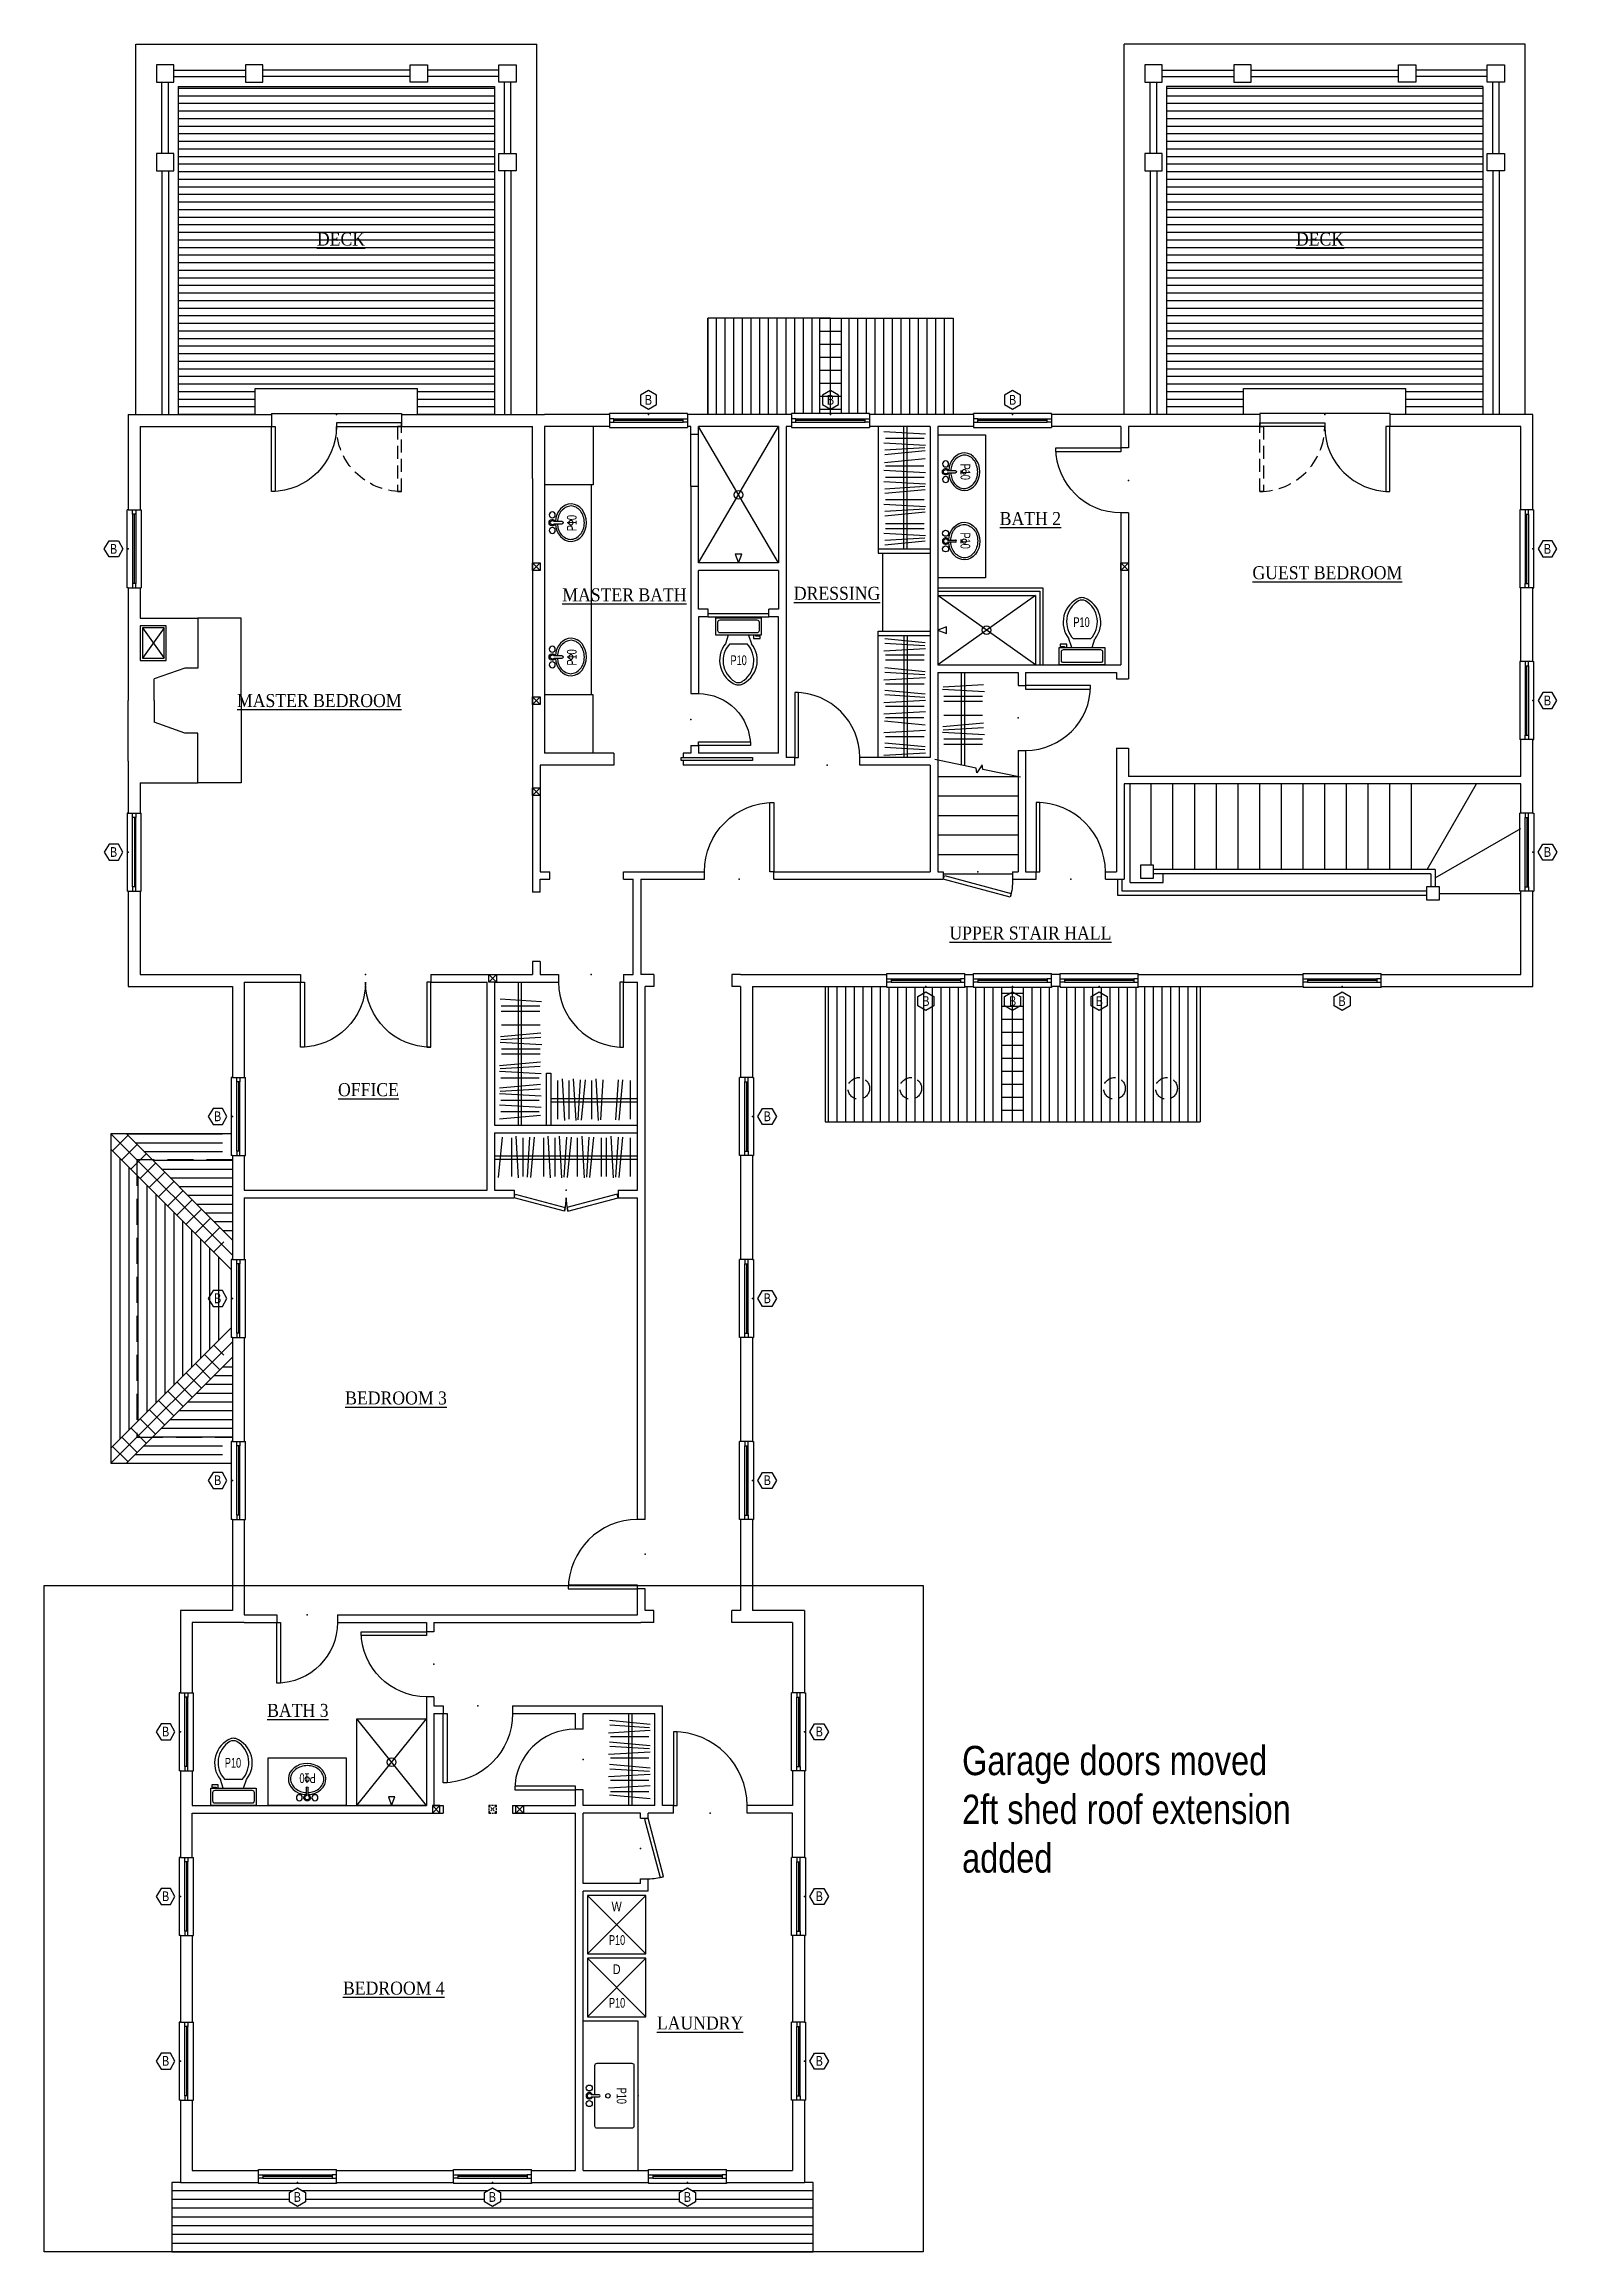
# Model space of a CAD drawing. Header units: inches. Extents: x 1902 to 78711, y -439399 to 11089.
# Drawn here: x 75946 to 76644, y -743 to 276 of the extents above; entities that cross this region are included whole.
import ezdxf
from ezdxf.enums import TextEntityAlignment as Align

# ---------------------------------------------------------------- set-up
doc = ezdxf.new("R2010")
doc.units = ezdxf.units.IN
doc.header["$LTSCALE"] = 48
doc.header["$MEASUREMENT"] = 0
doc.linetypes.add('HIDDEN', pattern=[0.375, 0.25, -0.125])
doc.linetypes.add('HIDDEN2', pattern=[0.1875, 0.125, -0.0625])
for name, color, linetype in [('1WHITE', 7, 'CONTINUOUS'), ('2MAGENTA', 6, 'CONTINUOUS'), ('3BLUE', 5, 'CONTINUOUS'), ('4CYAN', 4, 'CONTINUOUS'), ('5GREEN', 3, 'CONTINUOUS'), ('6YELLOW', 2, 'CONTINUOUS'), ('8GREY', 8, 'CONTINUOUS'), ('A-CLOSETS', 7, 'CONTINUOUS'), ('A-DIMENSION', 3, 'CONTINUOUS'), ('A-DOOR', 5, 'CONTINUOUS'), ('A-FRAMING', 3, 'CONTINUOUS'), ('A-GLAZ', 7, 'CONTINUOUS'), ('A-GLAZ-ANNO', 3, 'CONTINUOUS'), ('A-PAVERS', 8, 'CONTINUOUS'), ('A-PLUMBING FIXTURES', 3, 'CONTINUOUS'), ('A-PLUMBING NOTES', 6, 'CONTINUOUS'), ('A-ROOM NAME', 3, 'CONTINUOUS'), ('A-TEXT', 6, 'CONTINUOUS'), ('A-WALLS BELOW', 7, 'CONTINUOUS')]:
    doc.layers.add(name, color=color, linetype=linetype)
doc.layers.get('A-DIMENSION').off()
doc.styles.add('QUARTER', font='stylu.ttf', dxfattribs={"width": 0.83, "height": 4.5})
doc.styles.add('QUARTER CONDENSED', font='stylu.ttf', dxfattribs={"width": 0.7, "height": 4.5})
doc.styles.get("Standard").update_dxf_attribs({"font": 'times.ttf', "height": 6})

msp = doc.modelspace()

# ---------------------------------------------------------------- texts
at = {"layer": 'A-TEXT', "color": 1, "insert": (76369.7, -509.3), "char_height": 13.5, "attachment_point": 1, "style": 'QUARTER'}
msp.add_mtext_dynamic_manual_height_columns('Garage doors moved\\P2ft shed roof extension added', width=168.261, gutter_width=22.5, heights=[0], dxfattribs=at)

# ---------------------------------------------------------------- blocks, each defined once
blk = doc.blocks.new('DOOR_2-8')
at = {"layer": '5GREEN', "ltscale": 0.25}
for p, q in [((-16, 0), (-16, -3.5)), ((16, 0), (16, -3.5))]:
    blk.add_line(p, q, dxfattribs=at)
at = {"layer": 'A-DOOR'}
blk.add_lwpolyline([(16, -35.5), (16, -3.5), (14.25, -3.5), (14.25, -35.5)], close=True, dxfattribs=at)
at = {"layer": 'A-DOOR', "color": 7}
blk.add_arc((16, -3.5), 32, 180, 270, dxfattribs=at)
at = {"layer": 'A-DOOR', "color": 8, "ltscale": 0.25}
blk.add_point((0, 0), dxfattribs=at)
blk = doc.blocks.new('PLUMBING- TOILET plan')
at = {"layer": 'A-PLUMBING FIXTURES', "color": 6}
for p, q in [((-4.7, 8), (-6, 12)), ((4.7, 8), (6, 12))]:
    blk.add_line(p, q, dxfattribs=at)
at = {"layer": 'A-PLUMBING FIXTURES', "color": 7}
for p, q in [((4, 12), (-4, 12)), ((-7, 9.5), (-10, 9.5)), ((-10, 9.5), (-10, 8.5)), ((-10, 8.5), (-8, 8.5)), ((-8, 8.5), (-8, 8)), ((-7, 8), (-7, 9.5))]:
    blk.add_line(p, q, dxfattribs=at)
at = {"layer": 'A-PLUMBING FIXTURES', "color": 6}
blk.add_lwpolyline([(10.5, 8), (10.5, 0), (-10.5, 0), (-10.5, 8)], close=True, dxfattribs=at)
at = {"layer": 'A-PLUMBING FIXTURES', "color": 7, "ltscale": 0.25}
blk.add_lwpolyline([(-8.5, 7), (8.5, 7, -0.414214), (9.5, 6), (9.5, 2, -0.414214), (8.5, 1), (-8.5, 1, -0.414214), (-9.5, 2), (-9.5, 6, -0.414214)], format="xyb", close=True, dxfattribs=at)
at = {"layer": 'A-PLUMBING FIXTURES', "color": 6}
for centre, radius, start, end in [((3.5, 19.6), 12.2, 112.0286, 218.5309), ((0, 27), 4, 74.8605, 105.1395), ((-3.5, 19.6), 12.2, 321.4693, 67.9716)]:
    blk.add_arc(centre, radius, start, end, dxfattribs=at)
at = {"layer": 'A-PLUMBING FIXTURES', "color": 7}
for centre, radius, start, end in [((4.2, 19.8), 11.3, 121.0532, 223.6323), ((0, 25.9), 4, 65.7318, 114.2682), ((-4.2, 19.8), 11.3, 316.3679, 58.947)]:
    blk.add_arc(centre, radius, start, end, dxfattribs=at)
at = {"layer": 'A-PLUMBING NOTES', "ltscale": 0.25, "style": 'QUARTER CONDENSED', "width": 0.7, "flags": 8}
blk.add_attdef('P?', text='', height=4.5, dxfattribs=at).set_placement((-0.2, 19.7), align=Align.MIDDLE_CENTER)
blk = doc.blocks.new('DOOR_2-0')
at = {"layer": '5GREEN', "ltscale": 0.25}
for p, q in [((-12, 0), (-12, -3.5)), ((12, 0), (12, -3.5))]:
    blk.add_line(p, q, dxfattribs=at)
at = {"layer": 'A-DOOR'}
blk.add_lwpolyline([(12, -27.5), (12, -3.5), (10.25, -3.5), (10.25, -27.5)], close=True, dxfattribs=at)
at = {"layer": 'A-DOOR', "color": 7}
blk.add_arc((12, -3.5), 24, 180, 270, dxfattribs=at)
at = {"layer": 'A-DOOR', "color": 8, "ltscale": 0.25}
blk.add_point((0, 0), dxfattribs=at)
blk = doc.blocks.new('DOOR_2-6')
at = {"layer": '5GREEN', "ltscale": 0.25}
for p, q in [((-15, 0), (-15, -3.5)), ((15, 0), (15, -3.5))]:
    blk.add_line(p, q, dxfattribs=at)
at = {"layer": 'A-DOOR'}
blk.add_lwpolyline([(15, -33.5), (15, -3.5), (13.25, -3.5), (13.25, -33.5)], close=True, dxfattribs=at)
at = {"layer": 'A-DOOR', "color": 7}
blk.add_arc((15, -3.5), 30, 180, 270, dxfattribs=at)
at = {"layer": 'A-DOOR', "color": 8, "ltscale": 0.25}
blk.add_point((0, 0), dxfattribs=at)
blk = doc.blocks.new('PLUMBING- SINK')
at = {"layer": 'A-PLUMBING FIXTURES', "color": 6}
for p, q in [((-0.5, 4.5), (-0.5, 8.1)), ((0.5, 8.1), (0.5, 4.5))]:
    blk.add_line(p, q, dxfattribs=at)
blk.add_lwpolyline([(-0.5, 6, -0.061262), (-2.9, 6.4, -0.089562), (-5.4, 7.7, -0.104678), (-7.1, 9.8, -0.118622), (-7.7, 12.1, -0.118622), (-7.1, 14.4, -0.104678), (-5.5, 16.5, -0.089562), (-3.1, 17.9, -0.081185), (-0.1, 18.4, -0.081185), (2.9, 17.9, -0.089562), (5.4, 16.6, -0.104678), (7.1, 14.6, -0.118622), (7.7, 12.3, -0.118622), (7.1, 10, -0.104678), (5.5, 7.9, -0.089562), (3.1, 6.5, -0.077112), (0.5, 6, -0.062741)], format="xyb", dxfattribs=at)
at = {"layer": 'A-PLUMBING FIXTURES', "color": 7}
blk.add_circle((0, 12.2), 1.02, dxfattribs=at)
at = {"layer": 'A-PLUMBING FIXTURES', "color": 6}
for centre in [(-3.6, 3.6), (3.6, 3.6)]:
    blk.add_circle(centre, 1.38, dxfattribs=at)
at = {"layer": 'A-PLUMBING FIXTURES', "color": 7}
blk.add_arc((0, 3.6), 1.5, 109.6397, 70.3486, dxfattribs=at)
at = {"layer": 'A-PLUMBING FIXTURES', "color": 6}
for centre, radius, start, end in [((0, 3.6), 1, 120.2446, 59.6569), ((0, 8.1), 0.5, 360, 180)]:
    blk.add_arc(centre, radius, start, end, dxfattribs=at)
at = {"layer": 'A-PLUMBING FIXTURES', "color": 7, "extrusion": (0, 0, -1)}
blk.add_ellipse((0, 12.2), major_axis=(-8.67, -0.07), ratio=0.828621, start_param=4.776993, end_param=10.94473, dxfattribs=at)
at = {"layer": 'A-PLUMBING NOTES', "ltscale": 0.25, "style": 'QUARTER CONDENSED', "width": 0.7, "flags": 8}
blk.add_attdef('P?', text='', height=4.5, dxfattribs=at).set_placement((-0.2, 12.7), align=Align.MIDDLE_CENTER)
blk = doc.blocks.new('WINDOW 3-0')
at = {"layer": '1WHITE', "ltscale": 0.25}
for p, q in [((-16, -2), (16, -2)), ((-16, -3.5), (16, -3.5))]:
    blk.add_line(p, q, dxfattribs=at)
at = {"layer": '6YELLOW'}
for p, q in [((-18, 0), (-18, -5.5)), ((18, 0), (18, -5.5))]:
    blk.add_line(p, q, dxfattribs=at)
at = {"layer": 'A-GLAZ', "color": 6}
for p, q in [((-18, 0), (-18, 0.5)), ((18, 0.5), (-18, 0.5)), ((18, 0), (18, 0.5)), ((-18, -5.5), (-18, -6)), ((-18, -6), (18, -6)), ((18, -5.5), (18, -6))]:
    blk.add_line(p, q, dxfattribs=at)
at = {"layer": 'A-GLAZ'}
blk.add_line((16, -2.8), (-16, -2.8), dxfattribs=at)
for points in [[(-18, -2), (-18, -3.5), (-16, -3.5), (-16, -2)], [(18, -2), (18, -3.5), (16, -3.5), (16, -2)]]:
    blk.add_lwpolyline(points, close=True, dxfattribs=at)
at = {"layer": 'A-GLAZ', "color": 8}
blk.add_point((0, 0), dxfattribs=at)
at = {"layer": 'A-GLAZ-ANNO', "color": 5}
blk.add_lwpolyline([(0, 2.5), (3.7, 4.6), (3.7, 8.9), (0, 11.1), (-3.7, 8.9), (-3.7, 4.6)], close=True, dxfattribs=at)
at = {"layer": 'A-GLAZ-ANNO', "ltscale": 0.25, "style": 'QUARTER', "width": 0.83, "flags": 8}
blk.add_attdef('A', text='', height=4.5, dxfattribs=at).set_placement((0, 6.8), align=Align.MIDDLE_CENTER)
blk = doc.blocks.new('ROOM NAME')
at = {"layer": 'A-ROOM NAME', "ltscale": 0.25, "width": 0.9, "flags": 12}
blk.add_attdef('%%UROOM', text='', height=6, dxfattribs=at).set_placement((1, 1.2), align=Align.MIDDLE_CENTER)
at = {"layer": 'A-ROOM NAME', "ltscale": 0.25, "style": 'QUARTER', "width": 0.83, "flags": 8}
for tag, p in [('FLOORING', (1, -9.1)), ('HEIGHT', (0.2, -16.7))]:
    blk.add_attdef(tag, text='', height=4.5, dxfattribs=at).set_placement(p, align=Align.MIDDLE_CENTER)
blk = doc.blocks.new('DOOR_4-0cl')
at = {"layer": '5GREEN', "ltscale": 0.25}
for p, q in [((-24, 0), (-24, -3.5)), ((24, 0), (24, -3.5))]:
    blk.add_line(p, q, dxfattribs=at)
at = {"layer": 'A-DOOR'}
for points in [[(-0.8, -9.7), (-24, -3.5), (-23.5, -1.8), (-0.4, -8)], [(0.8, -9.7), (24, -3.5), (23.5, -1.8), (0.4, -8)]]:
    blk.add_lwpolyline(points, close=True, dxfattribs=at)
at = {"layer": 'A-DOOR', "color": 7}
for centre, start, end in [((-24, -3.5), 345, 0), ((24, -3.5), 180, 195)]:
    blk.add_arc(centre, 24, start, end, dxfattribs=at)
at = {"layer": 'A-DOOR', "color": 8, "ltscale": 0.25}
blk.add_point((0, 0), dxfattribs=at)
blk = doc.blocks.new('DOOR_2-8cl')
at = {"layer": '5GREEN', "ltscale": 0.25}
for p, q in [((-16, 0), (-16, -3.5)), ((16, 0), (16, -3.5))]:
    blk.add_line(p, q, dxfattribs=at)
at = {"layer": 'A-DOOR'}
blk.add_lwpolyline([(-14.9, -11.8), (16, -3.5), (15.5, -1.8), (-15.4, -10.1)], close=True, dxfattribs=at)
at = {"layer": 'A-DOOR', "color": 7}
blk.add_arc((16, -3.5), 32, 180, 195, dxfattribs=at)
at = {"layer": 'A-DOOR', "color": 8, "ltscale": 0.25}
blk.add_point((0, 0), dxfattribs=at)
blk = doc.blocks.new('PLUMBING- KITCHEN SINK 30inch')
at = {"layer": '1WHITE'}
for centre, radius in [((0, -14), 1.02), ((-3.6, -22.6), 1.38), ((3.6, -22.6), 1.38)]:
    blk.add_circle(centre, radius, dxfattribs=at)
for radius, start, end in [(1.5, 109.6514, 70.3603), (1, 120.3431, 59.7554)]:
    blk.add_arc((0, -22.6), radius, start, end, dxfattribs=at)
at = {"layer": '1WHITE', "ltscale": 0.25}
blk.add_point((0, 0), dxfattribs=at)
at = {"layer": '2MAGENTA'}
for p, q in [((-0.5, -18.1), (-0.5, -21.7)), ((0.5, -21.7), (0.5, -18.1))]:
    blk.add_line(p, q, dxfattribs=at)
blk.add_lwpolyline([(-0.5, -20), (-14, -20, -0.414214), (-15, -19), (-15, -3, -0.414214), (-14, -2), (14, -2, -0.414214), (15, -3), (15, -19, -0.414214), (14, -20), (0.5, -20)], format="xyb", dxfattribs=at)
blk.add_arc((0, -18.1), 0.5, 0, 180, dxfattribs=at)
at = {"layer": 'A-PLUMBING NOTES', "ltscale": 0.25, "style": 'QUARTER CONDENSED', "width": 0.7, "flags": 8}
blk.add_attdef('P?', text='', height=4.5, dxfattribs=at).set_placement((0, -7.7), align=Align.MIDDLE_CENTER)
blk = doc.blocks.new('PLUMBING- W_D 27_27')
at = {"layer": 'A-PLUMBING FIXTURES', "color": 7}
for p, q in [((-13.5, 0), (13.5, -27)), ((-13.5, -27), (13.5, 0))]:
    blk.add_line(p, q, dxfattribs=at)
at = {"layer": 'A-PLUMBING FIXTURES', "color": 6}
blk.add_lwpolyline([(-13.5, -27), (13.5, -27), (13.5, 0), (-13.5, 0)], close=True, dxfattribs=at)
at = {"layer": 'A-PLUMBING NOTES', "ltscale": 0.25, "style": 'QUARTER CONDENSED', "width": 0.7, "flags": 8}
blk.add_attdef('P?', text='', height=4.5, dxfattribs=at).set_placement((0.2, -20.6), align=Align.MIDDLE_CENTER)
at = {"layer": 'A-TEXT', "ltscale": 0.25, "style": 'QUARTER', "width": 0.83, "flags": 8}
blk.add_attdef('W/D', text='', height=4.5, dxfattribs=at).set_placement((0, -5.1), align=Align.MIDDLE_CENTER)
blk = doc.blocks.new('PLUMBING- SINK 36inch')
at = {"layer": 'A-PLUMBING FIXTURES', "color": 6}
for p, q in [((-0.5, 4.5), (-0.5, 8.1)), ((0.5, 8.1), (0.5, 4.5))]:
    blk.add_line(p, q, dxfattribs=at)
blk.add_lwpolyline([(-18, 0), (18, 0), (18, 22), (-18, 22)], close=True, dxfattribs=at)
blk.add_lwpolyline([(-0.5, 6, -0.061262), (-2.9, 6.4, -0.089562), (-5.4, 7.7, -0.104678), (-7.1, 9.8, -0.118622), (-7.7, 12.1, -0.118622), (-7.1, 14.4, -0.104678), (-5.5, 16.5, -0.089562), (-3.1, 17.9, -0.081185), (-0.1, 18.4, -0.081185), (2.9, 17.9, -0.089562), (5.4, 16.6, -0.104678), (7.1, 14.6, -0.118622), (7.7, 12.3, -0.118622), (7.1, 10, -0.104678), (5.5, 7.9, -0.089562), (3.1, 6.5, -0.077112), (0.5, 6, -0.062741)], format="xyb", dxfattribs=at)
at = {"layer": 'A-PLUMBING FIXTURES', "color": 7}
blk.add_circle((0, 12.2), 1.02, dxfattribs=at)
at = {"layer": 'A-PLUMBING FIXTURES', "color": 6}
for centre in [(-3.6, 3.6), (3.6, 3.6)]:
    blk.add_circle(centre, 1.38, dxfattribs=at)
at = {"layer": 'A-PLUMBING FIXTURES', "color": 7}
blk.add_arc((0, 3.6), 1.5, 109.6397, 70.3486, dxfattribs=at)
at = {"layer": 'A-PLUMBING FIXTURES', "color": 6}
for centre, radius, start, end in [((0, 3.6), 1, 120.2446, 59.6569), ((0, 8.1), 0.5, 360, 180)]:
    blk.add_arc(centre, radius, start, end, dxfattribs=at)
at = {"layer": 'A-PLUMBING FIXTURES', "color": 7, "extrusion": (0, 0, -1)}
blk.add_ellipse((0, 12.2), major_axis=(-8.67, -0.07), ratio=0.828621, start_param=4.776993, end_param=10.94473, dxfattribs=at)
at = {"layer": 'A-PLUMBING NOTES', "ltscale": 0.25, "style": 'QUARTER CONDENSED', "width": 0.7, "flags": 8}
blk.add_attdef('P?', text='', height=4.5, dxfattribs=at).set_placement((-0.2, 12.7), align=Align.MIDDLE_CENTER)
blk = doc.blocks.new('DOOR_2-4')
at = {"layer": '5GREEN', "ltscale": 0.25}
for p, q in [((-14, 0), (-14, -3.5)), ((14, 0), (14, -3.5))]:
    blk.add_line(p, q, dxfattribs=at)
at = {"layer": 'A-DOOR'}
blk.add_lwpolyline([(14, -31.5), (14, -3.5), (12.25, -3.5), (12.25, -31.5)], close=True, dxfattribs=at)
at = {"layer": 'A-DOOR', "color": 7}
blk.add_arc((14, -3.5), 28, 180, 270, dxfattribs=at)
at = {"layer": 'A-DOOR', "color": 8, "ltscale": 0.25}
blk.add_point((0, 0), dxfattribs=at)
blk = doc.blocks.new('DOOR_2-10')
at = {"layer": '5GREEN', "ltscale": 0.25}
for p, q in [((-17, 0), (-17, -3.5)), ((17, 0), (17, -3.5))]:
    blk.add_line(p, q, dxfattribs=at)
at = {"layer": 'A-DOOR'}
blk.add_lwpolyline([(17, -37.5), (17, -3.5), (15.25, -3.5), (15.25, -37.5)], close=True, dxfattribs=at)
at = {"layer": 'A-DOOR', "color": 7}
blk.add_arc((17, -3.5), 34, 180, 270, dxfattribs=at)
at = {"layer": 'A-DOOR', "color": 8, "ltscale": 0.25}
blk.add_point((0, 0), dxfattribs=at)
blk = doc.blocks.new('DOOR_2-4cl')
at = {"layer": '5GREEN', "ltscale": 0.25}
for p, q in [((-14, 0), (-14, -3.5)), ((14, 0), (14, -3.5))]:
    blk.add_line(p, q, dxfattribs=at)
at = {"layer": 'A-DOOR'}
blk.add_lwpolyline([(-13, -10.7), (14, -3.5), (13.5, -1.8), (-13.5, -9.1)], close=True, dxfattribs=at)
at = {"layer": 'A-DOOR', "color": 7}
blk.add_arc((14, -3.5), 28, 180, 195, dxfattribs=at)
at = {"layer": 'A-DOOR', "color": 8, "ltscale": 0.25}
blk.add_point((0, 0), dxfattribs=at)
blk = doc.blocks.new('DOOR_5-0ext')
at = {"layer": '6YELLOW', "ltscale": 0.25}
for p, q in [((-30, 0), (-30, -5.5)), ((30, 0), (30, -5.5))]:
    blk.add_line(p, q, dxfattribs=at)
at = {"layer": 'A-DOOR', "color": 6, "ltscale": 0.25}
for p, q in [((30, 0.5), (-30, 0.5)), ((-30, 0.5), (-30, 0)), ((30, 0.5), (30, 0))]:
    blk.add_line(p, q, dxfattribs=at)
at = {"layer": 'A-DOOR'}
for points in [[(0, -5.5), (-30, -5.5), (-30, -3.75), (0, -3.75)], [(30, -35.5), (30, -5.5), (28.25, -5.5), (28.25, -35.5)]]:
    blk.add_lwpolyline(points, close=True, dxfattribs=at)
at = {"layer": 'A-DOOR', "color": 7, "linetype": 'HIDDEN2'}
blk.add_lwpolyline([(-30, -35.5), (-30, -5.5), (-28.25, -5.5), (-28.25, -35.5)], close=True, dxfattribs=at)
blk.add_arc((-30, -5.5), 30, 270, 0, dxfattribs=at)
at = {"layer": 'A-DOOR', "color": 7}
blk.add_arc((30, -5.5), 30, 180, 270, dxfattribs=at)
at = {"layer": 'A-DOOR', "color": 8, "ltscale": 0.25}
blk.add_point((0, 0), dxfattribs=at)
blk = doc.blocks.new('DOOR_5-0')
at = {"layer": '5GREEN', "ltscale": 0.25}
for p, q in [((-30, 0), (-30, -3.5)), ((30, 0), (30, -3.5))]:
    blk.add_line(p, q, dxfattribs=at)
at = {"layer": 'A-DOOR'}
for points in [[(-30, -33.5), (-30, -3.5), (-28.25, -3.5), (-28.25, -33.5)], [(30, -33.5), (30, -3.5), (28.25, -3.5), (28.25, -33.5)]]:
    blk.add_lwpolyline(points, close=True, dxfattribs=at)
at = {"layer": 'A-DOOR', "color": 7}
for centre, start, end in [((-30, -3.5), 270, 0), ((30, -3.5), 180, 270)]:
    blk.add_arc(centre, 30, start, end, dxfattribs=at)
at = {"layer": 'A-DOOR', "color": 8, "ltscale": 0.25}
blk.add_point((0, 0), dxfattribs=at)
blk = doc.blocks.new('FRAMING-4x4')
at = {"layer": 'A-FRAMING', "color": 7}
for p, q in [((3.5, 0), (0, 3.5)), ((0, 0), (3.5, 3.5))]:
    blk.add_line(p, q, dxfattribs=at)
at = {"layer": 'A-FRAMING'}
blk.add_lwpolyline([(3.5, 0), (0, 0), (0, 3.5), (3.5, 3.5)], close=True, dxfattribs=at)

# ---------------------------------------------------------------- hatches: boundary and pattern name
at = {"layer": 'A-PAVERS'}
h = msp.add_hatch(dxfattribs=at)
h.set_pattern_fill('_USER', color=256, scale=3.5, style=0, pattern_type=0)
h.set_pattern_definition([(180, (79495.0836, -11938.1205), (0, 3.5), [])])
h.paths.add_polyline_path([(76008, 256.7), (76154, 256.7), (76154, 105.2), (76118.5, 105.2), (76118.5, 117.2), (76043.6, 117.2), (76043.6, 105.2), (76008, 105.2)])
h = msp.add_hatch(dxfattribs=at)
h.set_pattern_fill('_USER', color=256, scale=3.5, style=0, pattern_type=0)
h.set_pattern_definition([(180, (79951.0788, -11938.1205), (0, 3.5), [])])
h.paths.add_polyline_path([(76464, 256.7), (76610, 256.7), (76610, 105.2), (76574.4, 105.2), (76574.4, 117.2), (76499.6, 117.2), (76499.6, 105.2), (76464, 105.2)])
h = msp.add_hatch(dxfattribs=at)
h.set_pattern_fill('_USER', color=256, scale=4, angle=90, style=0, pattern_type=0)
h.set_pattern_definition([(90, (76252.4417, 149.672), (-4, 2e-16), [])])
h.paths.add_polyline_path([(76304, 149.7), (76252.4, 149.7), (76252.4, 105.2), (76289, 105.2), (76289, 105.7), (76304, 105.7)])
h = msp.add_hatch(dxfattribs=at)
h.set_pattern_fill('_USER', color=256, scale=6, style=0, pattern_type=0)
h.set_pattern_definition([(0, (76314.027, 149.672), (0, 6), [])])
h.paths.add_polyline_path([(76314, 149.7), (76309, 149.7), (76309, 116.2), (76309, 114.1), (76309, 109.8), (76309, 107.7), (76309, 105.7), (76314, 105.7)])
h.paths.add_polyline_path([(76309, 149.7), (76304, 149.7), (76304, 105.7), (76309, 105.7), (76309, 107.7), (76309, 109.8), (76309, 114.1), (76309, 116.2)])
h = msp.add_hatch(dxfattribs=at)
h.set_pattern_fill('_USER', color=256, scale=4, angle=90, style=0, pattern_type=0)
h.set_pattern_definition([(90, (76365.6126, 149.672), (4, 2e-16), [])])
h.paths.add_polyline_path([(76314, 149.7), (76365.6, 149.7), (76365.6, 105.2), (76329, 105.2), (76329, 105.7), (76314, 105.7)])
h = msp.add_hatch(dxfattribs=at)
h.set_pattern_fill('_USER', color=256, scale=4, angle=90, style=0, pattern_type=0)
h.set_pattern_definition([(90, (76312.0386, -208.5565), (-4, 2e-16), [])])
h.paths.add_polyline_path([(76388, -159.3), (76375, -159.3), (76375, -158.8), (76371, -158.8), (76371, -159.3), (76335, -159.3), (76335, -158.8), (76306.5, -158.8), (76306.5, -221.3), (76388, -221.3)])
h = msp.add_hatch(dxfattribs=at)
h.set_pattern_fill('_USER', color=256, scale=6, style=0, pattern_type=0)
h.set_pattern_definition([(0, (76398.025, -215.828), (0, 6), [])])
h.paths.add_polyline_path([(76393, -169.9), (76393, -167.8), (76393, -164.6), (76393, -161.3), (76393, -159.3), (76388, -159.3), (76388, -221.3), (76393, -221.3)])
h.paths.add_polyline_path([(76398, -159.3), (76393, -159.3), (76393, -161.3), (76393, -163.5), (76393, -167.8), (76393, -169.9), (76393, -221.3), (76398, -221.3)])
h = msp.add_hatch(dxfattribs=at)
h.set_pattern_fill('_USER', color=256, scale=4, angle=90, style=0, pattern_type=0)
h.set_pattern_definition([(90, (76474.0085, -208.5565), (4, 2e-16), [])])
h.paths.add_polyline_path([(76398, -159.3), (76411, -159.3), (76411, -158.8), (76415, -158.8), (76415, -159.3), (76451, -159.3), (76451, -158.8), (76479.5, -158.8), (76479.5, -221.3), (76398, -221.3)])
h = msp.add_hatch(dxfattribs=at)
h.set_pattern_fill('_USER', color=256, scale=6, angle=225, style=0, pattern_type=0)
h.set_pattern_definition([(225, (75977.0254, -226.828), (4.24264, -4.24264), [])])
h.paths.add_polyline_path([(75984.1, -226.8), (75977, -226.8), (76029, -278.8), (76029, -271.8)])
h.paths.add_polyline_path([(75977, -226.8), (75977, -233.9), (76011.1, -268), (76012.3, -269.2), (76014, -270.9), (76015.3, -272.2), (76016.6, -273.5), (76028.5, -285.4), (76029, -278.8)])
h = msp.add_hatch(dxfattribs=at)
h.set_pattern_fill('_USER', color=256, scale=4.15, angle=90, style=0, pattern_type=0)
h.set_pattern_definition([(90, (75977.025, -257.306), (-4.15, 3e-16), [])])
h.paths.add_polyline_path([(75977, -233.9), (75977, -371.8), (76011.1, -337.6), (76012.5, -336.2), (76014.5, -334.3), (76016.4, -331.9), (76016.6, -332.2), (76020.5, -328.3), (76028.5, -320.3), (76028.5, -315.2), (76028.5, -285.4), (76023.5, -280.4), (76017.8, -274.7), (76012.7, -269.6), (76009.5, -266.3), (76007.1, -264), (76005.3, -262.2), (76002.8, -259.6)])
h = msp.add_hatch(dxfattribs=at)
h.set_pattern_fill('_USER', color=256, scale=4.05, angle=180, style=0, pattern_type=0)
h.set_pattern_definition([(180, (76005.0183, -226.828), (0, -4.05), [])])
h.paths.add_polyline_path([(75984.1, -226.8), (76033, -275.8), (76033, -264.4), (76032.8, -236.8), (76029, -237.1), (76028.5, -236.8), (76028.5, -226.8)])
h = msp.add_hatch(dxfattribs=at)
h.set_pattern_fill('_USER', color=256, scale=6, angle=225, style=0, pattern_type=0)
h.set_pattern_definition([(135, (75977.0254, -378.828), (4.24264, 4.24264), [])])
h.paths.add_polyline_path([(75984.1, -378.8), (75977, -378.8), (76029, -326.8), (76029, -333.9)])
h.paths.add_polyline_path([(75977, -378.8), (75977, -371.8), (76011.1, -337.6), (76012.3, -336.5), (76014, -334.7), (76015.3, -333.5), (76016.6, -332.2), (76028.5, -320.3), (76029, -326.8)])
h = msp.add_hatch(dxfattribs=at)
h.set_pattern_fill('_USER', color=256, scale=4.05, angle=180, style=0, pattern_type=0)
h.set_pattern_definition([(180, (76005.0183, -378.8282), (0, 4.05), [])])
h.paths.add_polyline_path([(75984.1, -378.8), (76033, -329.9), (76033, -338), (76033, -366.8), (76029, -368.8), (76028.5, -368.8), (76028.5, -378.8)])
h = msp.add_hatch(dxfattribs=at)
h.set_pattern_fill('_USER', color=256, scale=4.05, angle=180, style=0, pattern_type=0)
h.set_pattern_definition([(180, (76098.646, -742.828), (-5e-16, -4.05), [])])
h.paths.add_polyline_path([(76301, -710.8), (76297, -710.8), (76261, -710.8), (76261, -711.3), (76225, -711.3), (76225, -710.8), (76171, -710.8), (76171, -711.3), (76135, -711.3), (76135, -710.8), (76081, -710.8), (76081, -711.3), (76045, -711.3), (76045, -710.8), (76009, -710.8), (76005, -710.8), (76005, -742.8), (76301, -742.8)])
h.paths.add_polyline_path([(76066.7, -719.8), (76063, -721.9), (76059.3, -719.8), (76059.3, -715.5), (76063, -713.3), (76066.7, -715.5)], flags=16)
h.paths.add_polyline_path([(76149.3, -719.8), (76149.3, -715.5), (76153, -713.3), (76156.7, -715.5), (76156.7, -719.8), (76153, -721.9)], flags=16)
h.paths.add_polyline_path([(76239.3, -719.8), (76239.3, -715.5), (76243, -713.3), (76246.7, -715.5), (76246.7, -719.8), (76243, -721.9)], flags=16)
h.paths.add_polyline_path([(76150.1, -720.9), (76156, -720.9), (76156, -714.2), (76150.1, -714.2)], flags=24)
h.paths.add_polyline_path([(76060.1, -720.9), (76066, -720.9), (76066, -714.2), (76060.1, -714.2)], flags=24)
h.paths.add_polyline_path([(76240.1, -720.9), (76246, -720.9), (76246, -714.2), (76240.1, -714.2)], flags=24)

# ---------------------------------------------------------------- linework, layer by layer
at = {"layer": '1WHITE'}
for p, q in [((76309, 105.7), (76309, 149.7)), ((76244.5, 72.2), (76244.5, 96.2)), ((76248, 72.2), (76248, 96.2)), ((76358.5, 25.2), (76407, 25.2)), ((76358.5, 21.7), (76403.5, 21.7)), ((76403.5, 21.7), (76403.5, -10.3)), ((76407, 25.2), (76407, -10.3)), ((75991.5, 6.7), (76001.5, -7.3)), ((76001.5, 6.7), (75991.5, -7.3)), ((76393, -221.3), (76393, -159.3)), ((75977, -226.8), (76033, -282.8)), ((75977, -378.8), (76033, -322.8))]:
    msp.add_line(p, q, dxfattribs=at)
for points in [[(75990.5, -8.3), (76002.5, -8.3), (76002.5, 7.7), (75990.5, 7.7)], [(76273, -54.5), (76240, -54.5), (76240, -53.1), (76273, -53.1)]]:
    msp.add_lwpolyline(points, close=True, dxfattribs=at)
at = {"layer": '2MAGENTA'}
for p, q in [((76000.5, 225.7), (76000.5, 258.7)), ((76003.5, 225.7), (76003.5, 258.7)), ((76006, 264.2), (76039, 264.2)), ((76006, 261.2), (76039, 261.2)), ((76008, 256.7), (76008, 105.2)), ((76008, 256.7), (76154, 256.7)), ((76115, 264.2), (76047, 264.2)), ((76115, 261.2), (76047, 261.2)), ((76156, 264.2), (76123, 264.2)), ((76156, 261.2), (76123, 261.2)), ((76154, 256.7), (76154, 105.2)), ((76158.5, 225.7), (76158.5, 258.7)), ((76161.5, 225.7), (76161.5, 258.7)), ((76456.5, 225.7), (76456.5, 258.7)), ((76459.5, 225.7), (76459.5, 258.7)), ((76462, 264.2), (76495, 264.2)), ((76462, 261.2), (76495, 261.2)), ((76464, 256.7), (76464, 105.2)), ((76610, 256.7), (76464, 256.7)), ((76503, 264.2), (76571, 264.2)), ((76503, 261.2), (76571, 261.2)), ((76612, 264.2), (76579, 264.2)), ((76612, 261.2), (76579, 261.2)), ((76610, 256.7), (76610, 105.2)), ((76614.5, 225.7), (76614.5, 258.7)), ((76617.5, 225.7), (76617.5, 258.7)), ((76000.5, 217.7), (76000.5, 105.2)), ((76003.5, 217.7), (76003.5, 105.2)), ((76158.5, 217.7), (76158.5, 105.2)), ((76161.5, 217.7), (76161.5, 105.2)), ((76456.5, 217.7), (76456.5, 105.2)), ((76459.5, 217.7), (76459.5, 105.2)), ((76614.5, 217.7), (76614.5, 105.2)), ((76617.5, 217.7), (76617.5, 105.2)), ((76043.6, 105.2), (76043.6, 117.2)), ((76043.6, 117.2), (76118.5, 117.2)), ((76118.5, 105.2), (76118.5, 117.2)), ((76499.6, 105.2), (76499.6, 117.2)), ((76499.6, 117.2), (76574.4, 117.2)), ((76574.4, 105.2), (76574.4, 117.2)), ((76037, 11.2), (76017, 11.2)), ((76037, -26.8), (76037, 11.2)), ((76037, -26.8), (76037, -64.8)), ((76037, -64.8), (76017, -64.8)), ((76358.5, -61.8), (76395.5, -61.8)), ((76358.5, -70.8), (76395.5, -70.8)), ((76447.3, -110.8), (76447.3, -65.3)), ((76457, -102.8), (76457, -65.3)), ((76467, -104.8), (76467, -65.3)), ((76477, -104.8), (76477, -65.3)), ((76487, -104.8), (76487, -65.3)), ((76497, -104.8), (76497, -65.3)), ((76507, -104.8), (76507, -65.3)), ((76517, -104.8), (76517, -65.3)), ((76527, -104.8), (76527, -65.3)), ((76537, -104.8), (76537, -65.3)), ((76547, -104.8), (76547, -65.3)), ((76557, -104.8), (76557, -65.3)), ((76567, -104.8), (76567, -65.3)), ((76577, -104.8), (76577, -65.3)), ((76584.2, -104.8), (76607, -65.3)), ((76358.5, -79.8), (76395.5, -79.8)), ((76358.5, -88.8), (76395.5, -88.8)), ((76588, -108.7), (76627.5, -85.9)), ((76358.5, -97.8), (76395.5, -97.8)), ((76361, -106.8), (76393, -106.8)), ((76447.3, -110.8), (76462.5, -110.8)), ((76462.5, -110.8), (76462.5, -106.8)), ((76590, -115.8), (76627.5, -115.8))]:
    msp.add_line(p, q, dxfattribs=at)
msp.add_lwpolyline([(75991.5, -7.3), (76001.5, -7.3), (76001.5, 6.7), (75991.5, 6.7)], close=True, dxfattribs=at)
at = {"layer": '3BLUE'}
for p, q in [((75988.5, 105.2), (75988.5, 276.2)), ((75988.5, 276.2), (76173.5, 276.2)), ((76173.5, 105.2), (76173.5, 276.2)), ((76629.5, 276.2), (76444.5, 276.2)), ((76444.5, 105.2), (76444.5, 276.2)), ((76629.5, 105.2), (76629.5, 276.2)), ((76309, 149.7), (76252.4, 149.7)), ((76252.4, 149.7), (76252.4, 105.2)), ((76309, 149.7), (76365.6, 149.7)), ((76365.6, 149.7), (76365.6, 105.2)), ((76331, 99.7), (76331, 41.3)), ((76358.5, 95.8), (76380.5, 95.8)), ((76380.5, 95.8), (76380.5, 29.8)), ((76198.5, 72.7), (76198.5, -24.1)), ((76331, 43.3), (76355, 43.3)), ((76331, 41.3), (76355, 41.3)), ((76333, 41.3), (76333, 5.3)), ((76380.5, 29.8), (76358.5, 29.8)), ((76358.5, 23.7), (76405.5, 23.7)), ((76405.5, 23.7), (76405.5, -10.3)), ((76252.5, 13.4), (76280.5, 13.4)), ((76252.5, 11.9), (76280.5, 11.9)), ((76331, 5.3), (76355, 5.3)), ((76331, -53.1), (76331, 5.3)), ((76331, 3.3), (76355, 3.3)), ((76441.5, -116.8), (76441.5, -109.3)), ((76443.5, -114.8), (76443.5, -109.3)), ((76588, -104.8), (76458, -104.8)), ((76586, -106.8), (76458, -106.8)), ((76586, -106.8), (76586, -112.8)), ((76588, -104.8), (76588, -112.8)), ((76584, -116.8), (76441.5, -116.8)), ((76584, -114.8), (76443.5, -114.8)), ((76032.5, -226.8), (75977, -226.8)), ((75977, -226.8), (75977, -378.8)), ((75977, -378.8), (76032.5, -378.8)), ((76220.3, -636.3), (76194.8, -636.3)), ((76220.3, -685.3), (76220.3, -636.3)), ((76220.3, -705.3), (76220.3, -636.3)), ((76009, -710.8), (76005, -710.8)), ((76005, -710.8), (76005, -742.8)), ((76301, -710.8), (76297, -710.8)), ((76301, -742.8), (76301, -710.8)), ((76005, -742.8), (76301, -742.8))]:
    msp.add_line(p, q, dxfattribs=at)
at = {"layer": '3BLUE', "ltscale": 0.25}
for p, q in [((76306.5, -158.8), (76306.5, -221.3)), ((76479.5, -159.3), (76479.5, -221.3)), ((76306.5, -221.3), (76479.5, -221.3))]:
    msp.add_line(p, q, dxfattribs=at)
at = {"layer": '3BLUE'}
for points in [[(75998, 258.7), (76006, 258.7), (76006, 266.7), (75998, 266.7)], [(76039, 258.7), (76047, 258.7), (76047, 266.7), (76039, 266.7)], [(76123, 258.7), (76115, 258.7), (76115, 266.7), (76123, 266.7)], [(76164, 258.7), (76156, 258.7), (76156, 266.7), (76164, 266.7)], [(76454, 258.7), (76462, 258.7), (76462, 266.7), (76454, 266.7)], [(76495, 258.7), (76503, 258.7), (76503, 266.7), (76495, 266.7)], [(76579, 258.7), (76571, 258.7), (76571, 266.7), (76579, 266.7)], [(76620, 258.7), (76612, 258.7), (76612, 266.7), (76620, 266.7)], [(75998, 217.7), (76006, 217.7), (76006, 225.7), (75998, 225.7)], [(76164, 217.7), (76156, 217.7), (76156, 225.7), (76164, 225.7)], [(76454, 217.7), (76462, 217.7), (76462, 225.7), (76454, 225.7)], [(76620, 217.7), (76612, 217.7), (76612, 225.7), (76620, 225.7)], [(76452, -108.8), (76458, -108.8), (76458, -102.8), (76452, -102.8)], [(76590, -118.8), (76590, -112.8), (76584, -112.8), (76584, -118.8)]]:
    msp.add_lwpolyline(points, close=True, dxfattribs=at)
at = {"layer": '3BLUE', "linetype": 'Continuous'}
msp.add_lwpolyline([(76396.6, -62.2), (76379.2, -58.6), (76378.9, -56.4), (76376.5, -60.2), (76376.2, -58), (76357.1, -54)], dxfattribs=at)
at = {"layer": '3BLUE', "ltscale": 0.25}
msp.add_lwpolyline([(76178, -222.8), (76178, -198.8), (76180, -198.8), (76180, -222.8)], dxfattribs=at)
at = {"layer": '4CYAN'}
for p, q in [((76199.5, 99.7), (76199.5, 72.7)), ((76199.5, 72.7), (76177, 72.7)), ((76199.5, -24.1), (76177, -24.1)), ((76199.5, -51.1), (76199.5, -24.1))]:
    msp.add_line(p, q, dxfattribs=at)
at = {"layer": '5GREEN'}
for p, q in [((76244.5, 96.2), (76244.5, 99.7)), ((76244.5, 96.2), (76248, 96.2)), ((76248, 96.2), (76248, 99.7)), ((76285, 99.7), (76285, 36.7)), ((76288.5, 99.7), (76288.5, -53.1)), ((76355, 99.7), (76355, -53.1)), ((76358.5, 99.7), (76358.5, -10.3)), ((76443, 99.7), (76443, 89.8)), ((76446.5, 99.7), (76446.5, 89.8)), ((76244.5, 72.2), (76244.5, -23.6)), ((76244.5, 72.2), (76248, 72.2)), ((76248, 36.7), (76248, 72.2)), ((76443, 59.8), (76443, -10.3)), ((76446.5, 59.8), (76446.5, -16.8)), ((76285, 36.7), (76248, 36.7)), ((76285, 33.2), (76248, 33.2)), ((76248, 15.4), (76248, 33.2)), ((76285, 33.2), (76285, 15.4)), ((75990.5, 11.2), (76017, 11.2)), ((76017, 11.2), (76017, -11.8)), ((76252.5, 15.4), (76248, 15.4)), ((76248, 11.9), (76248, -23.6)), ((76252.5, 11.9), (76248, 11.9)), ((76252.5, 11.9), (76252.5, 15.4)), ((76280.5, 11.9), (76280.5, 15.4)), ((76285, 15.4), (76280.5, 15.4)), ((76285, 11.9), (76280.5, 11.9)), ((76285, -51.1), (76285, 11.9)), ((76011, -11.8), (75997, -16.8)), ((75997, -26.8), (75997, -16.8)), ((76017, -11.8), (76011, -11.8)), ((76358.5, -10.3), (76443, -10.3)), ((76358.5, -13.8), (76358.5, -105.8)), ((76358.5, -13.8), (76395.5, -13.8)), ((76395.5, -13.8), (76395.5, -19.8)), ((76399, -13.8), (76399, -19.8)), ((76399, -13.8), (76441, -13.8)), ((76441, -13.8), (76441, -16.8)), ((76441, -16.8), (76446.5, -16.8)), ((75997, -26.8), (75997, -36.8)), ((76011, -41.8), (75997, -36.8)), ((76017, -41.8), (76011, -41.8)), ((76017, -64.8), (76017, -41.8)), ((76244.5, -47.6), (76244.5, -51.1)), ((76248, -47.6), (76248, -51.1)), ((76395.5, -49.8), (76395.5, -105.8)), ((76399, -49.8), (76399, -105.8)), ((76441, -48.8), (76441, -105.8)), ((76441, -48.8), (76446.5, -48.8)), ((76446.5, -48.8), (76446.5, -61.8)), ((76171.5, -56.6), (76171.5, -115.3)), ((76175, -56.6), (76175, -105.8)), ((76209, -56.6), (76175, -56.6)), ((76209, -51.1), (76177, -51.1)), ((76209, -51.1), (76209, -56.6)), ((76244.5, -51.1), (76241, -51.1)), ((76241, -51.1), (76241, -53.1)), ((76241, -54.5), (76241, -56.6)), ((76292.5, -56.6), (76241, -56.6)), ((76285, -51.1), (76248, -51.1)), ((76292.5, -53.1), (76288.5, -53.1)), ((76355, -53.1), (76322.5, -53.1)), ((76355, -56.6), (76322.5, -56.6)), ((76355, -56.6), (76355, -105.8)), ((75990.5, -64.8), (76017, -64.8)), ((76444.5, -65.2), (76444.5, -109.3)), ((76627.5, -65.3), (76444.5, -65.3)), ((76627.5, -61.8), (76446.5, -61.8)), ((76175, -95.6), (76175, -104)), ((76175, -105.8), (76179.5, -105.8)), ((76175, -109.3), (76179.5, -109.3)), ((76175, -115.3), (76175, -109.3)), ((76179.5, -109.3), (76179.5, -105.8)), ((76213.5, -105.8), (76250.8, -105.8)), ((76213.5, -109.3), (76213.5, -105.8)), ((76213.5, -109.3), (76218, -109.3)), ((76218, -153.3), (76218, -109.3)), ((76221.5, -109.3), (76250.8, -109.3)), ((76221.5, -109.3), (76221.5, -153.3)), ((76282.8, -105.8), (76355, -105.8)), ((76282.8, -109.3), (76361, -109.3)), ((76358.5, -105.8), (76361, -105.8)), ((76393, -105.8), (76395.5, -105.8)), ((76393, -109.3), (76403.8, -109.3)), ((76399, -105.8), (76403.8, -105.8)), ((76435.8, -105.8), (76441, -105.8)), ((76435.8, -109.3), (76444.5, -109.3)), ((76175, -115.3), (76171.5, -115.3)), ((76171.5, -147.3), (76171.5, -153.3)), ((76175, -147.3), (76171.5, -147.3)), ((76175, -147.3), (76175, -153.3)), ((76038.5, -153.3), (76064.5, -153.3)), ((76038.5, -156.8), (76064.5, -156.8)), ((76124.5, -153.3), (76171.5, -153.3)), ((76124.5, -156.8), (76150.5, -156.8)), ((76150.5, -222.8), (76150.5, -156.8)), ((76154, -156.8), (76154, -222.8)), ((76154, -156.8), (76183.5, -156.8)), ((76175, -153.3), (76183.5, -153.3)), ((76213.5, -153.3), (76218, -153.3)), ((76213.5, -156.8), (76220, -156.8)), ((76220, -252.8), (76220, -156.8)), ((76223.5, -404.8), (76223.5, -158.8)), ((76150.5, -252.8), (76150.5, -222.8)), ((76154, -222.8), (76220, -222.8)), ((76154, -226.3), (76154, -252.8)), ((76154, -226.3), (76220, -226.3)), ((76038.5, -252.8), (76150.5, -252.8)), ((76154, -252.8), (76163, -252.8)), ((76211, -252.8), (76220, -252.8)), ((76211, -252.8), (76220, -252.8)), ((76038.5, -256.3), (76163, -256.3)), ((76211, -256.3), (76220, -256.3)), ((76220, -404.8), (76220, -256.3)), ((76220, -448.8), (76220, -436.8)), ((76223.5, -446.8), (76223.5, -436.8)), ((76038.5, -448.8), (76053.5, -448.8)), ((76038.5, -452.3), (76053.5, -452.3)), ((76081.5, -448.8), (76220, -448.8)), ((76081.5, -452.3), (76122.5, -452.3)), ((76122.5, -452.3), (76122.5, -456.6)), ((76126, -452.3), (76221.5, -452.3)), ((76126, -452.3), (76126, -456.6)), ((76122.5, -486.6), (76122.5, -536.8)), ((76126, -486.6), (76126, -490.8)), ((76126, -490.8), (76130.3, -490.8)), ((76126, -494.3), (76126, -536.8)), ((76126, -494.3), (76130.3, -494.3)), ((76162.3, -490.8), (76231.5, -490.8)), ((76162.3, -494.3), (76191.3, -494.3)), ((76191.3, -501.6), (76191.3, -494.3)), ((76194.8, -494.3), (76228, -494.3)), ((76194.8, -501.6), (76194.8, -494.3)), ((76228, -536.8), (76228, -494.3)), ((76231.5, -536.8), (76231.5, -490.8)), ((76191.3, -536.8), (76191.3, -529.6)), ((76194.8, -536.8), (76194.8, -529.6)), ((76014.5, -536.8), (76122.5, -536.8)), ((76126, -536.8), (76130.3, -536.8)), ((76130.3, -536.8), (76130.3, -540.3)), ((76162.3, -536.8), (76191.3, -536.8)), ((76162.3, -536.8), (76162.3, -540.3)), ((76228, -536.8), (76194.8, -536.8)), ((76228, -536.8), (76199, -536.8)), ((76236.5, -536.8), (76231.5, -536.8)), ((76291.5, -536.8), (76270.5, -536.8)), ((76014.5, -540.3), (76130.3, -540.3)), ((76162.3, -540.3), (76191.3, -540.3)), ((76191.3, -705.3), (76191.3, -540.3)), ((76221.3, -540.3), (76194.8, -540.3)), ((76194.8, -572.8), (76194.8, -540.3)), ((76221.3, -542.6), (76221.3, -540.3)), ((76236.5, -540.3), (76224.8, -540.3)), ((76224.8, -542.6), (76224.8, -540.3)), ((76291.5, -540.3), (76270.5, -540.3)), ((76221.3, -572.8), (76221.3, -570.6)), ((76224.8, -576.3), (76224.8, -570.6)), ((76221.3, -572.8), (76194.8, -572.8)), ((76194.8, -705.3), (76194.8, -576.3)), ((76224.8, -576.3), (76194.8, -576.3))]:
    msp.add_line(p, q, dxfattribs=at)
at = {"layer": '6YELLOW'}
for p, q in [((75985, 105.2), (75985, 61.2)), ((75985, 105.2), (76051, 105.2)), ((76111, 105.2), (76177, 105.2)), ((76207, 105.2), (76177, 105.2)), ((76291, 105.2), (76243, 105.2)), ((76375, 105.2), (76327, 105.2)), ((76441, 105.2), (76411, 105.2)), ((76507, 105.2), (76441, 105.2)), ((76633, 105.2), (76567, 105.2)), ((76633, 61.2), (76633, 105.2)), ((75990.5, 99.7), (75990.5, 61.2)), ((75990.5, 99.7), (76051, 99.7)), ((76111, 99.7), (76171.5, 99.7)), ((76171.5, 75.7), (76171.5, 99.7)), ((76207, 99.7), (76177, 99.7)), ((76177, 99.7), (76177, -51.1)), ((76244.5, 99.7), (76243, 99.7)), ((76285, 99.7), (76248, 99.7)), ((76291, 99.7), (76288.5, 99.7)), ((76355, 99.7), (76327, 99.7)), ((76375, 99.7), (76358.5, 99.7)), ((76443, 99.7), (76411, 99.7)), ((76507, 99.7), (76446.5, 99.7)), ((76627.5, 99.7), (76567, 99.7)), ((76627.5, 61.2), (76627.5, 99.7)), ((76171.5, 75.7), (76171.5, -75.8)), ((75985, 25.2), (75985, 1.2)), ((75990.5, 25.2), (75990.5, 11.2)), ((76627.5, -8.8), (76627.5, 25.2)), ((76633, -8.8), (76633, 25.2)), ((75985, 1.2), (75985, -26.8)), ((75985, -54.8), (75985, -26.8)), ((76627.5, -61.8), (76627.5, -44.8)), ((76633, -78.8), (76633, -44.8)), ((75985, -54.8), (75985, -78.8)), ((75990.5, -64.8), (75990.5, -78.8)), ((76627.5, -78.8), (76627.5, -65.3)), ((75985, -114.8), (75985, -158.8)), ((75990.5, -114.8), (75990.5, -153.3)), ((76627.5, -153.3), (76627.5, -114.8)), ((76633, -158.8), (76633, -114.8)), ((75985, -158.8), (76033, -158.8)), ((75990.5, -153.3), (76038.5, -153.3)), ((76033, -158.8), (76033, -200.8)), ((76038.5, -156.8), (76038.5, -200.8)), ((76227.5, -153.3), (76221.5, -153.3)), ((76227.5, -158.8), (76223.5, -158.8)), ((76227.5, -153.3), (76227.5, -158.8)), ((76267.5, -153.3), (76263.5, -153.3)), ((76263.5, -153.3), (76263.5, -158.8)), ((76267.5, -158.8), (76263.5, -158.8)), ((76267.5, -153.3), (76335, -153.3)), ((76267.5, -158.8), (76267.5, -200.8)), ((76273, -158.8), (76335, -158.8)), ((76273, -158.8), (76273, -200.8)), ((76371, -153.3), (76375, -153.3)), ((76371, -158.8), (76375, -158.8)), ((76415, -153.3), (76411, -153.3)), ((76415, -158.8), (76411, -158.8)), ((76451, -153.3), (76527, -153.3)), ((76451, -158.8), (76527, -158.8)), ((76563, -153.3), (76627.5, -153.3)), ((76563, -158.8), (76633, -158.8)), ((76033, -236.8), (76033, -284.8)), ((76038.5, -236.8), (76038.5, -252.8)), ((76267.5, -236.8), (76267.5, -284.8)), ((76273, -236.8), (76273, -284.8)), ((76038.5, -256.3), (76038.5, -284.8)), ((76033, -320.8), (76033, -368.8)), ((76038.5, -320.8), (76038.5, -368.8)), ((76267.5, -320.8), (76267.5, -368.8)), ((76273, -320.8), (76273, -368.8)), ((76033, -404.8), (76033, -446.8)), ((76038.5, -404.8), (76038.5, -448.8)), ((76267.5, -404.8), (76267.5, -446.8)), ((76273, -404.8), (76273, -446.8)), ((76033, -446.8), (76009, -446.8)), ((76009, -446.8), (76009, -484.8)), ((76227.5, -446.8), (76223.5, -446.8)), ((76227.5, -452.3), (76227.5, -446.8)), ((76267.5, -446.8), (76263.5, -446.8)), ((76263.5, -452.3), (76263.5, -446.8)), ((76297, -446.8), (76273, -446.8)), ((76297, -446.8), (76297, -484.8)), ((76038.5, -452.3), (76014.5, -452.3)), ((76014.5, -452.3), (76014.5, -484.8)), ((76227.5, -452.3), (76221.5, -452.3)), ((76291.5, -452.3), (76263.5, -452.3)), ((76291.5, -452.3), (76291.5, -484.8)), ((76009, -520.8), (76009, -560.8)), ((76014.5, -520.8), (76014.5, -536.8)), ((76291.5, -520.8), (76291.5, -536.8)), ((76297, -520.8), (76297, -560.8)), ((76014.5, -560.8), (76014.5, -540.3)), ((76291.5, -560.8), (76291.5, -540.3)), ((76009, -596.8), (76009, -636.8)), ((76014.5, -596.8), (76014.5, -636.8)), ((76291.5, -596.8), (76291.5, -636.8)), ((76297, -596.8), (76297, -636.8)), ((76009, -672.8), (76009, -710.8)), ((76014.5, -672.8), (76014.5, -705.3)), ((76291.5, -672.8), (76291.5, -705.3)), ((76297, -672.8), (76297, -710.8)), ((76009, -710.8), (76045, -710.8)), ((76014.5, -705.3), (76045, -705.3)), ((76081, -705.3), (76135, -705.3)), ((76081, -710.8), (76135, -710.8)), ((76171, -705.3), (76191.3, -705.3)), ((76171, -710.8), (76225, -710.8)), ((76194.8, -705.3), (76225, -705.3)), ((76261, -705.3), (76291.5, -705.3)), ((76261, -710.8), (76297, -710.8))]:
    msp.add_line(p, q, dxfattribs=at)
at = {"layer": 'A-CLOSETS', "color": 7}
for p, q in [((76333.6, 97.4), (76352.8, 96.3)), ((76333.6, 92.2), (76352.8, 91.1)), ((76352.2, 94.1), (76334.4, 94.1)), ((76342.8, 43.3), (76342.8, 99.7)), ((76344.3, 43.3), (76344.3, 99.7)), ((76352.6, 84.7), (76333.9, 82.9)), ((76352.7, 88.4), (76334, 86.6)), ((76352.5, 89.9), (76334.1, 88.8)), ((76333.6, 79.5), (76352.8, 78.4)), ((76333.6, 74.3), (76352.8, 73.2)), ((76352.5, 72), (76334.1, 70.8)), ((76352.1, 81.4), (76334.3, 81.4)), ((76352.2, 76.2), (76334.4, 76.2)), ((76333.6, 63.9), (76352.8, 62.8)), ((76352.7, 70.5), (76334, 68.7)), ((76352.5, 61.6), (76334.1, 60.4)), ((76352.2, 65.8), (76334.4, 65.8)), ((76352.7, 60.1), (76334, 58.3)), ((76352.2, 54.8), (76334.4, 54.8)), ((76352.2, 52.4), (76334.4, 52.4)), ((76333.6, 50.5), (76352.8, 49.4)), ((76352.7, 46.7), (76334, 44.9)), ((76352.5, 48.2), (76334.1, 47)), ((76352.7, -0.1), (76334, 1.7)), ((76342.8, 3.3), (76342.8, -53.1)), ((76344.3, 3.3), (76344.3, -53.1)), ((76333.6, -3.9), (76352.8, -2.8)), ((76352.5, -1.6), (76334.1, -0.4)), ((76352.2, -5.8), (76334.4, -5.8)), ((76352.2, -8.2), (76334.4, -8.2)), ((76333.6, -17.3), (76352.8, -16.2)), ((76352.7, -13.5), (76334, -11.7)), ((76352.5, -15), (76334.1, -13.8)), ((76352.2, -19.2), (76334.4, -19.2)), ((76361, -20.5), (76379.5, -19.4)), ((76369.3, -13.8), (76369.3, -56.6)), ((76370.8, -13.8), (76370.8, -56.9)), ((76333.6, -27.7), (76352.8, -26.6)), ((76352.7, -23.9), (76334, -22.1)), ((76352.5, -25.4), (76334.1, -24.2)), ((76352.2, -29.6), (76334.4, -29.6)), ((76380, -22.8), (76360.7, -21.7)), ((76361.3, -24.7), (76379.1, -24.7)), ((76361.3, -27.1), (76379.1, -27.1)), ((76333.6, -32.9), (76352.8, -31.8)), ((76333.6, -41.6), (76352.8, -40.5)), ((76352.6, -38.1), (76333.9, -36.3)), ((76352.1, -34.8), (76334.3, -34.8)), ((76360.8, -38.8), (76379.6, -37.1)), ((76361, -40.3), (76379.5, -39.2)), ((76361.3, -33.5), (76379.1, -33.5)), ((76333.6, -52), (76352.8, -50.9)), ((76352.7, -48.1), (76334, -46.4)), ((76352.5, -49.6), (76334.1, -48.5)), ((76352.2, -43.5), (76334.4, -43.5)), ((76380, -42.7), (76360.7, -41.6)), ((76361.3, -44.5), (76379.1, -44.5)), ((76361.3, -46.9), (76379.1, -46.9)), ((76164.8, -156.8), (76164.8, -222.8)), ((76166.3, -156.8), (76166.3, -222.8)), ((76175.7, -165.8), (76156.5, -164.7)), ((76157, -167.7), (76174.9, -167.7)), ((76157, -170.1), (76174.9, -170.1)), ((76156.7, -181.8), (76175.4, -180.1)), ((76156.9, -183.3), (76175.3, -182.2)), ((76157.2, -176.5), (76175, -176.5)), ((76156.3, -195.2), (76175.1, -193.5)), ((76175.8, -185.7), (76156.6, -184.6)), ((76157.2, -187.5), (76175, -187.5)), ((76157.2, -189.9), (76175, -189.9)), ((76175.5, -199.1), (76156.2, -198)), ((76156.5, -196.7), (76175, -195.6)), ((76156.8, -200.9), (76174.6, -200.9)), ((76183.2, -220), (76183.2, -202.2)), ((76185.1, -201.4), (76186.2, -220.6)), ((76188.4, -220), (76188.4, -202.2)), ((76190.3, -201.4), (76191.4, -220.6)), ((76192.6, -220.3), (76193.7, -201.9)), ((76194.1, -220.5), (76195.9, -201.8)), ((76198.8, -220), (76198.8, -202.2)), ((76200.7, -201.4), (76201.8, -220.6)), ((76203, -220.3), (76204.1, -201.9)), ((76209.9, -220.3), (76211.1, -201.9)), ((76211.4, -220.5), (76213.2, -201.8)), ((76216.7, -220), (76216.7, -202.2)), ((76175.5, -209.4), (76156.2, -208.4)), ((76175.5, -214.6), (76156.2, -213.6)), ((76156.3, -205.6), (76175.1, -203.9)), ((76156.5, -207.1), (76175, -206)), ((76156.8, -211.3), (76174.6, -211.3)), ((76220, -210.6), (76180, -210.6)), ((76220, -212.1), (76180, -212.1)), ((76156.3, -219.8), (76175.1, -218.1)), ((76156.8, -216.5), (76174.6, -216.5)), ((76155.8, -247), (76157.6, -228.3)), ((76161.9, -246.5), (76161.9, -228.7)), ((76163.8, -227.9), (76164.9, -247.1)), ((76167.1, -246.5), (76167.1, -228.7)), ((76169.2, -246.8), (76170.3, -228.4)), ((76170.7, -247), (76172.4, -228.3)), ((76176.7, -246.5), (76176.7, -228.7)), ((76178.6, -227.9), (76179.7, -247.1)), ((76181.9, -246.5), (76181.9, -228.7)), ((76183.8, -227.9), (76184.9, -247.1)), ((76186.1, -246.8), (76187.3, -228.4)), ((76187.6, -247), (76189.4, -228.3)), ((76192.3, -246.5), (76192.3, -228.7)), ((76194.2, -227.9), (76195.3, -247.1)), ((76196.5, -246.8), (76197.7, -228.4)), ((76198, -247), (76199.8, -228.3)), ((76203.3, -246.5), (76203.3, -228.7)), ((76205.7, -246.5), (76205.7, -228.7)), ((76207.6, -227.9), (76208.7, -247.1)), ((76209.9, -246.8), (76211.1, -228.4)), ((76211.4, -247), (76213.2, -228.3)), ((76216.7, -246.5), (76216.7, -228.7)), ((76220, -237.1), (76154, -237.1)), ((76220, -238.6), (76154, -238.6)), ((76225.7, -499.4), (76207, -497.6)), ((76215.8, -494.3), (76215.8, -536.8)), ((76217.3, -494.3), (76217.3, -536.8)), ((76206.6, -503.2), (76225.8, -502.1)), ((76225.7, -509.2), (76207, -507.5)), ((76225.5, -500.9), (76207.1, -499.8)), ((76225.2, -505.1), (76207.4, -505.1)), ((76206.6, -513.1), (76225.8, -512)), ((76225.7, -519.6), (76207, -517.9)), ((76225.5, -510.7), (76207.1, -509.6)), ((76225.2, -514.9), (76207.4, -514.9)), ((76206.6, -523.4), (76225.8, -522.4)), ((76206.6, -528.6), (76225.8, -527.6)), ((76225.5, -521.1), (76207.1, -520)), ((76225.2, -525.3), (76207.4, -525.3)), ((76225.7, -533.8), (76207, -532.1)), ((76225.2, -530.5), (76207.4, -530.5))]:
    msp.add_line(p, q, dxfattribs=at)
at = {"layer": 'A-FRAMING', "color": 7, "linetype": 'HIDDEN2', "ltscale": 0.15}
for p, q in [((76151.3, -540.3), (76154.8, -536.8)), ((76154.8, -540.3), (76151.3, -536.8))]:
    msp.add_line(p, q, dxfattribs=at)
msp.add_lwpolyline([(76151.3, -540.3), (76154.8, -540.3), (76154.8, -536.8), (76151.3, -536.8)], close=True, dxfattribs=at)
at = {"layer": 'A-PAVERS'}
for p, q in [((76304, 105.7), (76304, 149.7)), ((76314, 105.7), (76314, 149.7)), ((76388, -221.3), (76388, -159.3)), ((76398, -221.3), (76398, -159.3)), ((76032.5, -289.4), (75977, -233.9)), ((76033, -275.8), (75984.1, -226.8)), ((76032.5, -316.3), (75977, -371.8)), ((76033, -329.9), (75984.1, -378.8))]:
    msp.add_line(p, q, dxfattribs=at)
at = {"layer": 'A-PLUMBING FIXTURES', "color": 7}
for p, q in [((76248, 36.7), (76285, 99.7)), ((76285, 36.7), (76248, 99.7)), ((76403.5, 21.7), (76358.5, -10.3)), ((76403.5, -10.3), (76358.5, 21.7)), ((76090.5, -536.8), (76122.5, -496.8)), ((76122.5, -536.8), (76090.5, -496.8))]:
    msp.add_line(p, q, dxfattribs=at)
at = {"layer": 'A-PLUMBING FIXTURES', "color": 6}
for p, q in [((76268, 40.7), (76265, 40.7)), ((76265, 40.7), (76266.5, 36.7)), ((76266.5, 36.7), (76268, 40.7)), ((76362.5, 7.2), (76358.5, 5.7)), ((76358.5, 5.7), (76362.5, 4.2)), ((76362.5, 4.2), (76362.5, 7.2)), ((76108, -532.8), (76105, -532.8)), ((76105, -532.8), (76106.5, -536.8)), ((76106.5, -536.8), (76108, -532.8))]:
    msp.add_line(p, q, dxfattribs=at)
at = {"layer": 'A-PLUMBING FIXTURES', "color": 7}
msp.add_lwpolyline([(76090.5, -536.8), (76090.5, -496.8), (76122.5, -496.8), (76122.5, -536.8)], close=True, dxfattribs=at)
for centre in [(76266.5, 68.2), (76381, 5.7), (76106.5, -516.8)]:
    msp.add_circle(centre, 2, dxfattribs=at)
at = {"layer": 'A-TEXT', "color": 1}
msp.add_lwpolyline([(75946.2, -435.3), (76351.7, -435.3), (76351.7, -742.8), (75946.2, -742.8)], close=True, dxfattribs=at)
at = {"layer": 'A-WALLS BELOW', "linetype": 'HIDDEN'}
for p, q in [((76033, -238.8), (75989, -238.8)), ((75989, -238.8), (75989, -366.8)), ((75989, -366.8), (76033, -366.8))]:
    msp.add_line(p, q, dxfattribs=at)
at = {"layer": 'A-WALLS BELOW', "linetype": 'HIDDEN2'}
for centre in [(76322, -205.8), (76346, -205.8), (76440, -205.8), (76464, -205.8)]:
    msp.add_circle(centre, 5, dxfattribs=at)

# ---------------------------------------------------------------- block references
at = {"layer": '1WHITE'}
for p in [(76225, 105.2), (76309, 105.2), (76393, 105.2)]:
    msp.add_blockref('WINDOW 3-0', p, dxfattribs=at).add_auto_attribs({'A': 'B'})
at = {"layer": '1WHITE', "xscale": -1}
for name, p in [('DOOR_5-0ext', (76081, 105.2)), ('DOOR_5-0', (76094.5, -153.3)), ('DOOR_2-4', (76067.5, -448.8))]:
    msp.add_blockref(name, p, dxfattribs=at)
at = {"layer": '1WHITE'}
msp.add_blockref('DOOR_5-0ext', (76537, 105.2), dxfattribs=at)
ref = msp.add_blockref('PLUMBING- SINK', (76358.5, 78.8), dxfattribs=dict(at, xscale=-1, rotation=270))
ref.add_attrib('P?', 'P10', dxfattribs={"layer": 'A-PLUMBING NOTES', "ltscale": 0.25, "height": 4.5, "rotation": 270, "style": 'QUARTER CONDENSED', "width": 0.7, "flags": 8}).set_placement((76371.2, 78.8), align=Align.MIDDLE_CENTER)
ref = msp.add_blockref('WINDOW 3-0', (75985, 43.2), dxfattribs=dict(at, xscale=-1, rotation=90))
ref.add_attrib('A', 'B', dxfattribs={"layer": 'A-GLAZ-ANNO', "ltscale": 0.25, "height": 4.5, "style": 'QUARTER', "width": 0.83, "flags": 8}).set_placement((75978.2, 43.2), align=Align.MIDDLE_CENTER)
ref = msp.add_blockref('WINDOW 3-0', (76633, 43.2), dxfattribs=dict(at, rotation=270))
ref.add_attrib('A', 'B', dxfattribs={"layer": 'A-GLAZ-ANNO', "ltscale": 0.25, "height": 4.5, "style": 'QUARTER', "width": 0.83, "flags": 8}).set_placement((76639.8, 43.2), align=Align.MIDDLE_CENTER)
at = {"layer": '1WHITE', "rotation": 270}
for name, p in [('PLUMBING- SINK', (76358.5, 46.8)), ('PLUMBING- KITCHEN SINK 30inch', (76220.3, -670.8))]:
    msp.add_blockref(name, p, dxfattribs=at).add_auto_attribs({'P?': 'P10'})
at = {"layer": '1WHITE'}
ref = msp.add_blockref('WINDOW 3-0', (76633, -26.8), dxfattribs=dict(at, rotation=270))
ref.add_attrib('A', 'B', dxfattribs={"layer": 'A-GLAZ-ANNO', "ltscale": 0.25, "height": 4.5, "style": 'QUARTER', "width": 0.83, "flags": 8}).set_placement((76639.8, -26.8), align=Align.MIDDLE_CENTER)
ref = msp.add_blockref('WINDOW 3-0', (75985, -96.8), dxfattribs=dict(at, rotation=90.00000000000001))
ref.add_attrib('A', 'B', dxfattribs={"layer": 'A-GLAZ-ANNO', "ltscale": 0.25, "height": 4.5, "style": 'QUARTER', "width": 0.83, "flags": 8}).set_placement((75978.2, -96.7), align=Align.MIDDLE_CENTER)
ref = msp.add_blockref('WINDOW 3-0', (76633, -96.8), dxfattribs=dict(at, xscale=-1, rotation=270))
ref.add_attrib('A', 'B', dxfattribs={"layer": 'A-GLAZ-ANNO', "ltscale": 0.25, "height": 4.5, "style": 'QUARTER', "width": 0.83, "flags": 8}).set_placement((76639.8, -96.7), align=Align.MIDDLE_CENTER)
ref = msp.add_blockref('WINDOW 3-0', (76353, -158.8), dxfattribs=dict(at, xscale=-1, rotation=180))
ref.add_attrib('A', 'B', dxfattribs={"layer": 'A-GLAZ-ANNO', "ltscale": 0.25, "height": 4.5, "style": 'QUARTER', "width": 0.83, "flags": 8}).set_placement((76353, -165.5), align=Align.MIDDLE_CENTER)
ref = msp.add_blockref('WINDOW 3-0', (76393, -158.8), dxfattribs=dict(at, xscale=-1, rotation=180))
ref.add_attrib('A', 'B', dxfattribs={"layer": 'A-GLAZ-ANNO', "ltscale": 0.25, "height": 4.5, "style": 'QUARTER', "width": 0.83, "flags": 8}).set_placement((76393, -165.5), align=Align.MIDDLE_CENTER)
ref = msp.add_blockref('WINDOW 3-0', (76433, -158.8), dxfattribs=dict(at, xscale=-1, rotation=180))
ref.add_attrib('A', 'B', dxfattribs={"layer": 'A-GLAZ-ANNO', "ltscale": 0.25, "height": 4.5, "style": 'QUARTER', "width": 0.83, "flags": 8}).set_placement((76433, -165.5), align=Align.MIDDLE_CENTER)
ref = msp.add_blockref('WINDOW 3-0', (76545, -158.8), dxfattribs=dict(at, xscale=-1, rotation=180))
ref.add_attrib('A', 'B', dxfattribs={"layer": 'A-GLAZ-ANNO', "ltscale": 0.25, "height": 4.5, "style": 'QUARTER', "width": 0.83, "flags": 8}).set_placement((76545, -165.5), align=Align.MIDDLE_CENTER)
ref = msp.add_blockref('WINDOW 3-0', (76033, -218.8), dxfattribs=dict(at, rotation=90.00000000000001))
ref.add_attrib('A', 'B', dxfattribs={"layer": 'A-GLAZ-ANNO', "ltscale": 0.25, "height": 4.5, "style": 'QUARTER', "width": 0.83, "flags": 8}).set_placement((76026.2, -218.7), align=Align.MIDDLE_CENTER)
ref = msp.add_blockref('WINDOW 3-0', (76273, -218.8), dxfattribs=dict(at, xscale=-1, rotation=270))
ref.add_attrib('A', 'B', dxfattribs={"layer": 'A-GLAZ-ANNO', "ltscale": 0.25, "height": 4.5, "style": 'QUARTER', "width": 0.83, "flags": 8}).set_placement((76279.8, -218.7), align=Align.MIDDLE_CENTER)
ref = msp.add_blockref('WINDOW 3-0', (76033, -302.8), dxfattribs=dict(at, rotation=90.00000000000001))
ref.add_attrib('A', 'B', dxfattribs={"layer": 'A-GLAZ-ANNO', "ltscale": 0.25, "height": 4.5, "style": 'QUARTER', "width": 0.83, "flags": 8}).set_placement((76026.2, -302.7), align=Align.MIDDLE_CENTER)
ref = msp.add_blockref('WINDOW 3-0', (76273, -302.8), dxfattribs=dict(at, xscale=-1, rotation=270))
ref.add_attrib('A', 'B', dxfattribs={"layer": 'A-GLAZ-ANNO', "ltscale": 0.25, "height": 4.5, "style": 'QUARTER', "width": 0.83, "flags": 8}).set_placement((76279.8, -302.7), align=Align.MIDDLE_CENTER)
ref = msp.add_blockref('WINDOW 3-0', (76033, -386.8), dxfattribs=dict(at, rotation=90.00000000000001))
ref.add_attrib('A', 'B', dxfattribs={"layer": 'A-GLAZ-ANNO', "ltscale": 0.25, "height": 4.5, "style": 'QUARTER', "width": 0.83, "flags": 8}).set_placement((76026.2, -386.7), align=Align.MIDDLE_CENTER)
ref = msp.add_blockref('WINDOW 3-0', (76273, -386.8), dxfattribs=dict(at, xscale=-1, rotation=270))
ref.add_attrib('A', 'B', dxfattribs={"layer": 'A-GLAZ-ANNO', "ltscale": 0.25, "height": 4.5, "style": 'QUARTER', "width": 0.83, "flags": 8}).set_placement((76279.8, -386.7), align=Align.MIDDLE_CENTER)
ref = msp.add_blockref('WINDOW 3-0', (76009, -502.8), dxfattribs=dict(at, rotation=90.00000000000001))
ref.add_attrib('A', 'B', dxfattribs={"layer": 'A-GLAZ-ANNO', "ltscale": 0.25, "height": 4.5, "style": 'QUARTER', "width": 0.83, "flags": 8}).set_placement((76002.2, -502.7), align=Align.MIDDLE_CENTER)
ref = msp.add_blockref('WINDOW 3-0', (76297, -502.8), dxfattribs=dict(at, xscale=-1, rotation=270))
ref.add_attrib('A', 'B', dxfattribs={"layer": 'A-GLAZ-ANNO', "ltscale": 0.25, "height": 4.5, "style": 'QUARTER', "width": 0.83, "flags": 8}).set_placement((76303.8, -502.7), align=Align.MIDDLE_CENTER)
for name, p, rotation in [('DOOR_2-10', (76253.5, -540.3), 180), ('DOOR_2-4cl', (76221.3, -556.6), 90)]:
    msp.add_blockref(name, p, dxfattribs=dict(at, rotation=rotation))
ref = msp.add_blockref('WINDOW 3-0', (76009, -578.8), dxfattribs=dict(at, rotation=90.00000000000001))
ref.add_attrib('A', 'B', dxfattribs={"layer": 'A-GLAZ-ANNO', "ltscale": 0.25, "height": 4.5, "style": 'QUARTER', "width": 0.83, "flags": 8}).set_placement((76002.2, -578.7), align=Align.MIDDLE_CENTER)
ref = msp.add_blockref('WINDOW 3-0', (76297, -578.8), dxfattribs=dict(at, xscale=-1, rotation=270))
ref.add_attrib('A', 'B', dxfattribs={"layer": 'A-GLAZ-ANNO', "ltscale": 0.25, "height": 4.5, "style": 'QUARTER', "width": 0.83, "flags": 8}).set_placement((76303.8, -578.7), align=Align.MIDDLE_CENTER)
ref = msp.add_blockref('WINDOW 3-0', (76009, -654.8), dxfattribs=dict(at, rotation=90.00000000000001))
ref.add_attrib('A', 'B', dxfattribs={"layer": 'A-GLAZ-ANNO', "ltscale": 0.25, "height": 4.5, "style": 'QUARTER', "width": 0.83, "flags": 8}).set_placement((76002.2, -654.7), align=Align.MIDDLE_CENTER)
ref = msp.add_blockref('WINDOW 3-0', (76297, -654.8), dxfattribs=dict(at, xscale=-1, rotation=270))
ref.add_attrib('A', 'B', dxfattribs={"layer": 'A-GLAZ-ANNO', "ltscale": 0.25, "height": 4.5, "style": 'QUARTER', "width": 0.83, "flags": 8}).set_placement((76303.8, -654.7), align=Align.MIDDLE_CENTER)
ref = msp.add_blockref('WINDOW 3-0', (76063, -710.8), dxfattribs=dict(at, xscale=-1, rotation=180))
ref.add_attrib('A', 'B', dxfattribs={"layer": 'A-GLAZ-ANNO', "ltscale": 0.25, "height": 4.5, "style": 'QUARTER', "width": 0.83, "flags": 8}).set_placement((76063, -717.5), align=Align.MIDDLE_CENTER)
ref = msp.add_blockref('WINDOW 3-0', (76153, -710.8), dxfattribs=dict(at, xscale=-1, rotation=180))
ref.add_attrib('A', 'B', dxfattribs={"layer": 'A-GLAZ-ANNO', "ltscale": 0.25, "height": 4.5, "style": 'QUARTER', "width": 0.83, "flags": 8}).set_placement((76153, -717.5), align=Align.MIDDLE_CENTER)
ref = msp.add_blockref('WINDOW 3-0', (76243, -710.8), dxfattribs=dict(at, xscale=-1, rotation=180))
ref.add_attrib('A', 'B', dxfattribs={"layer": 'A-GLAZ-ANNO', "ltscale": 0.25, "height": 4.5, "style": 'QUARTER', "width": 0.83, "flags": 8}).set_placement((76243, -717.5), align=Align.MIDDLE_CENTER)
at = {"layer": '6YELLOW'}
for p in [(76425, -10.3), (76033.5, -536.8)]:
    msp.add_blockref('PLUMBING- TOILET plan', p, dxfattribs=at).add_auto_attribs({'P?': 'P10'})
ref = msp.add_blockref('PLUMBING- TOILET plan', (76266.5, 11.4), dxfattribs=dict(at, rotation=180))
ref.add_attrib('P?', 'P10', dxfattribs={"layer": 'A-PLUMBING NOTES', "ltscale": 0.25, "height": 4.5, "style": 'QUARTER CONDENSED', "width": 0.7, "flags": 8}).set_placement((76266.6, -8.2), align=Align.MIDDLE_CENTER)
ref = msp.add_blockref('PLUMBING- SINK 36inch', (76067.5, -536.8), dxfattribs=dict(at, xscale=-1))
ref.add_attrib('P?', 'P10', dxfattribs={"layer": 'A-PLUMBING NOTES', "ltscale": 0.25, "height": 4.5, "rotation": 180, "style": 'QUARTER CONDENSED', "width": 0.7, "flags": 8}).set_placement((76067.7, -524.2), align=Align.MIDDLE_CENTER)
at = {"layer": '6YELLOW', "rotation": 3.174195537814502e-05}
for p, values in [((76210.3, -578.3), {'W/D': 'W', 'P?': 'P10'}), ((76210.3, -607.3), {'W/D': 'D', 'P?': 'P10'})]:
    msp.add_blockref('PLUMBING- W_D 27_27', p, dxfattribs=at).add_auto_attribs(values)
at = {"layer": '8GREY'}
ref = msp.add_blockref('PLUMBING- SINK', (76177, 55.3), dxfattribs=dict(at, xscale=-1, rotation=270))
ref.add_attrib('P?', 'P10', dxfattribs={"layer": 'A-PLUMBING NOTES', "ltscale": 0.25, "height": 4.5, "rotation": 90, "style": 'QUARTER CONDENSED', "width": 0.7, "flags": 8}).set_placement((76189.6, 55.1), align=Align.MIDDLE_CENTER)
ref = msp.add_blockref('PLUMBING- SINK', (76177, -6.7), dxfattribs=dict(at, xscale=-1, rotation=270))
ref.add_attrib('P?', 'P10', dxfattribs={"layer": 'A-PLUMBING NOTES', "ltscale": 0.25, "height": 4.5, "rotation": 90, "style": 'QUARTER CONDENSED', "width": 0.7, "flags": 8}).set_placement((76189.6, -6.9), align=Align.MIDDLE_CENTER)
at = {"layer": '8GREY', "xscale": -1, "rotation": 270}
msp.add_blockref('DOOR_2-6', (76126, -471.6), dxfattribs=at)
at = {"layer": '8GREY', "xscale": -1}
msp.add_blockref('DOOR_2-8', (76146.3, -490.8), dxfattribs=at)
at = {"layer": '8GREY', "rotation": 270}
msp.add_blockref('DOOR_2-4', (76194.8, -515.6), dxfattribs=at)
at = {"layer": 'A-DIMENSION'}
for p in [(76171.5, 33.3), (76443, 33.3), (76171.5, -28.6), (76171.5, -70.6), (76151.3, -156.8), (76163.8, -540.3)]:
    msp.add_blockref('FRAMING-4x4', p, dxfattribs=at)
at = {"layer": 'A-DIMENSION', "xscale": -1}
msp.add_blockref('FRAMING-4x4', (76128.8, -540.3), dxfattribs=at)
at = {"layer": 'A-DOOR', "xscale": -1}
for name, p, rotation in [('DOOR_2-6', (76446.5, 74.8), 270), ('DOOR_2-0', (76244.5, -35.6), 90), ('DOOR_2-8', (76266.8, -109.3), 180), ('DOOR_2-8cl', (76377, -105.8), 359.9999783233045)]:
    msp.add_blockref(name, p, dxfattribs=dict(at, rotation=rotation))
at = {"layer": 'A-DOOR'}
for name, p, rotation in [('DOOR_2-6', (76395.5, -34.8), 90), ('DOOR_2-6', (76307.5, -56.6), 180), ('DOOR_2-8', (76419.8, -109.3), 180), ('DOOR_2-8', (76223.5, -420.8), 270)]:
    msp.add_blockref(name, p, dxfattribs=dict(at, rotation=rotation))
for name, p in [('DOOR_2-6', (76198.5, -153.3)), ('DOOR_4-0cl', (76187, -252.8))]:
    msp.add_blockref(name, p, dxfattribs=at)
at = {"layer": 'A-ROOM NAME'}
ref = msp.add_blockref('ROOM NAME', (76082.1, 185), dxfattribs=at)
ref.add_attrib('%%UROOM', '%%uDECK', dxfattribs={"ltscale": 0.25, "height": 6, "width": 0.9}).set_placement((76083.1, 186.2), align=Align.MIDDLE_CENTER)
ref = msp.add_blockref('ROOM NAME', (76536, 185), dxfattribs=dict(at, xscale=-1))
ref.add_attrib('%%UROOM', '%%uDECK', dxfattribs={"ltscale": 0.25, "height": 6, "width": 0.9}).set_placement((76534.8, 186.2), align=Align.MIDDLE_CENTER)
ref = msp.add_blockref('ROOM NAME', (76400.2, 56), dxfattribs=at)
ref.add_attrib('%%UROOM', '%%uBATH 2', dxfattribs={"ltscale": 0.25, "height": 6, "width": 0.9}).set_placement((76401.2, 57.2), align=Align.MIDDLE_CENTER)
ref = msp.add_blockref('ROOM NAME', (76537.2, 33.3), dxfattribs=dict(at, xscale=-1, rotation=180))
ref.add_attrib('%%UROOM', '%%uGUEST BEDROOM', dxfattribs={"ltscale": 0.25, "height": 6, "width": 0.9}).set_placement((76538.2, 32.2), align=Align.MIDDLE_CENTER)
ref = msp.add_blockref('ROOM NAME', (76212.9, 20.8), dxfattribs=at)
ref.add_attrib('%%UROOM', '%%uMASTER BATH', dxfattribs={"ltscale": 0.25, "height": 6, "width": 0.9}).set_placement((76213.9, 22), align=Align.MIDDLE_CENTER)
ref = msp.add_blockref('ROOM NAME', (76311, 21.5), dxfattribs=at)
ref.add_attrib('%%UROOM', '%%uDRESSING', dxfattribs={"ltscale": 0.25, "height": 6, "width": 0.9}).set_placement((76312, 22.7), align=Align.MIDDLE_CENTER)
ref = msp.add_blockref('ROOM NAME', (76072.1, -28), dxfattribs=at)
ref.add_attrib('%%UROOM', '%%uMASTER BEDROOM', dxfattribs={"ltscale": 0.25, "height": 6, "width": 0.9}).set_placement((76073.1, -26.8), align=Align.MIDDLE_CENTER)
ref = msp.add_blockref('ROOM NAME', (76400.2, -135.3), dxfattribs=at)
ref.add_attrib('%%UROOM', '%%uUPPER STAIR HALL', dxfattribs={"ltscale": 0.25, "height": 6, "width": 0.9}).set_placement((76401.2, -134.1), align=Align.MIDDLE_CENTER)
ref = msp.add_blockref('ROOM NAME', (76094.9, -207.6), dxfattribs=at)
ref.add_attrib('%%UROOM', '%%uOFFICE', dxfattribs={"ltscale": 0.25, "height": 6, "width": 0.9}).set_placement((76095.8, -206.4), align=Align.MIDDLE_CENTER)
ref = msp.add_blockref('ROOM NAME', (76107.5, -347.7), dxfattribs=dict(at, xscale=-1, rotation=180))
ref.add_attrib('%%UROOM', '%%uBEDROOM 3', dxfattribs={"ltscale": 0.25, "height": 6, "width": 0.9}).set_placement((76108.5, -348.7), align=Align.MIDDLE_CENTER)
ref = msp.add_blockref('ROOM NAME', (76062.2, -494.1), dxfattribs=at)
ref.add_attrib('%%UROOM', '%%uBATH 3', dxfattribs={"ltscale": 0.25, "height": 6, "width": 0.9}).set_placement((76063.2, -492.9), align=Align.MIDDLE_CENTER)
ref = msp.add_blockref('ROOM NAME', (76106.5, -620.1), dxfattribs=dict(at, xscale=-1, rotation=180))
ref.add_attrib('%%UROOM', '%%uBEDROOM 4', dxfattribs={"ltscale": 0.25, "height": 6, "width": 0.9}).set_placement((76107.5, -621.1), align=Align.MIDDLE_CENTER)
ref = msp.add_blockref('ROOM NAME', (76249.8, -638.4), dxfattribs=dict(at, xscale=-1))
ref.add_attrib('%%UROOM', '%%uLAUNDRY', dxfattribs={"ltscale": 0.25, "height": 6, "width": 0.9}).set_placement((76248.8, -637.2), align=Align.MIDDLE_CENTER)

msp.set_redraw_order([(e.dxf.handle, doc.entitydb.next_handle()) for e in msp.query("TEXT MTEXT ATTDEF DIMENSION ARC_DIMENSION")])  # texts and dimensions are drawn at this point

doc.saveas('drawing.dxf')
